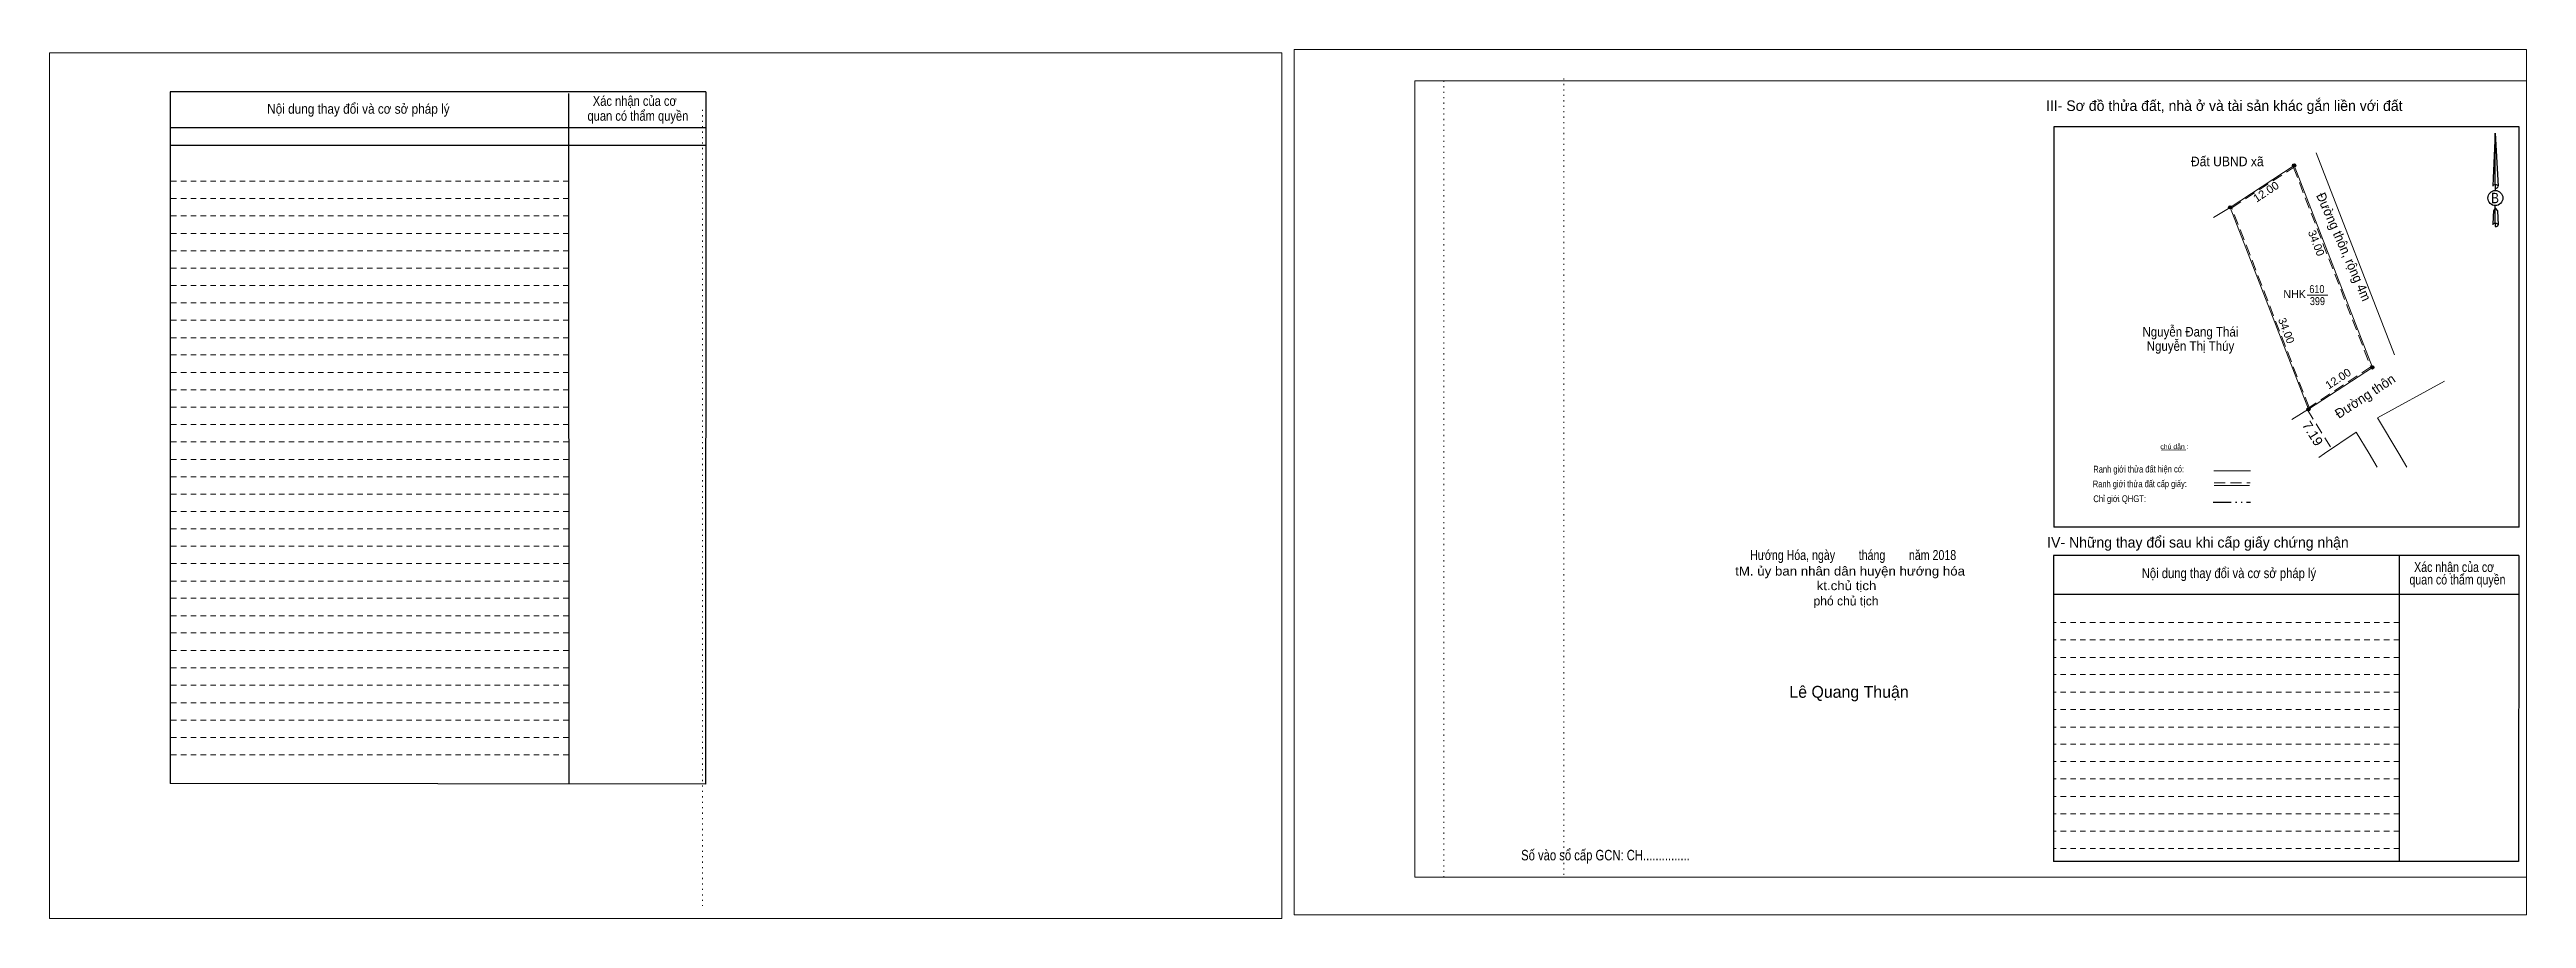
# Model space of a CAD drawing. Header units: metres. Extents: x 548089 to 548773, y 1837736 to 1837887.
# Drawn here: x 548383.9 to 548772.9, y 1837750 to 1837886.4 of the extents above; entities that cross this region are included whole.
import ezdxf
from ezdxf.enums import TextEntityAlignment as Align

# ---------------------------------------------------------------- set-up
doc = ezdxf.new("R2010")
doc.units = ezdxf.units.M
doc.header["$LTSCALE"] = 0.57
for name, pattern in [('DASH_DOUBLE_DOT', [9.2, 5, -1.2, 0.3, -1.2, 0.3, -1.2]), ('DOTTED', [1.5, 0.3, -1.2]), ('MEDIUM_DASHED', [4.5, 3, -1.5]), ('SHORT_DASHED', [2.7, 1.5, -1.2])]:
    doc.linetypes.add(name, pattern=pattern)
for name, color, linetype, lineweight in [('18', 7, 'Continuous', 25), ('28', 7, 'SHORT_DASHED', 13), ('3', 7, 'Continuous', 13), ('5', 7, 'DASH_DOUBLE_DOT', 25), ('55', 7, 'Continuous', 13), ('7', 7, 'Continuous', 13), ('8', 7, 'Continuous', 13)]:
    doc.layers.add(name, color=color, linetype=linetype, lineweight=lineweight)

msp = doc.modelspace()

# ---------------------------------------------------------------- texts
at = {"layer": '18'}
for s, height, width, p in [('B', 1.629, 0.85, (548767.995, 1837862.28)), ('Hướng Hóa, ngày        tháng        năm 2018', 1.56, 0.8, (548667.19, 1837806.28)), ('tM. ủy ban nhân dân huyện hướng hóa', 1.415, 1.1, (548666.71, 1837803.84)), ('kt.chủ tịch', 1.415, 1.1, (548666.15, 1837801.55)), ('Số vào sổ cấp GCN: CH...............', 1.65, 0.8, (548628.295, 1837759.14))]:
    msp.add_text(s, height=height, dxfattribs=dict(at, width=width)).set_placement(p, align=Align.CENTER)
for s, height, p in [('phó chủ tịch', 1.415, (548666.075, 1837799.15)), ('Lê Quang Thuận', 1.867, (548666.54, 1837784.66))]:
    msp.add_text(s, height=height, dxfattribs=at).set_placement(p, align=Align.CENTER)
at = {"layer": '28'}
for s, height, width, p in [('Nội dung thay đổi và cơ sở pháp lý', 1.537, 0.9, (548432.445, 1837876.32)), ('Nội dung thay đổi và cơ sở pháp lý', 1.537, 0.9, (548432.445, 1837876.32)), (' quan có thẩm quyền', 1.537, 0.85, (548476.095, 1837875.22)), (' quan có thẩm quyền', 1.537, 0.85, (548476.095, 1837875.22)), ('Xác nhận của cơ', 1.537, 0.85, (548475.85, 1837877.56)), ('Xác nhận của cơ', 1.537, 0.85, (548475.85, 1837877.56)), ('Nội dung thay đổi và cơ sở pháp lý', 1.556, 0.85, (548726.205, 1837803.44)), (' quan có thẩm quyền', 1.556, 0.8, (548761.86, 1837802.44)), ('Xác nhận của cơ', 1.556, 0.8, (548761.57, 1837804.4))]:
    msp.add_text(s, height=height, dxfattribs=dict(at, width=width)).set_placement(p, align=Align.CENTER)
for s, p in [('III- Sơ đồ thửa đất, nhà ở và tài sản khác gắn liền với đất', (548725.475, 1837876.76)), ('IV- Những thay đổi sau khi cấp giấy chứng nhận', (548721.34, 1837808.23))]:
    msp.add_text(s, height=1.65, dxfattribs=at).set_placement(p, align=Align.CENTER)
at = {"layer": '55'}
for s, height, width, p in [('Ranh giới thửa đất cấp giấy:', 1.06, 0.8, (548712.2137, 1837817.7071)), ('Ranh giới thửa đất hiện có:', 1.065, 0.8, (548712.0287, 1837820.0165)), ('Chỉ giới QHGT:', 1.06, 0.85, (548709.0537, 1837815.3698))]:
    msp.add_text(s, height=height, rotation=0.135, dxfattribs=dict(at, width=width)).set_placement(p, align=Align.CENTER)
at = {"layer": '7'}
msp.add_text('chú dẫn :', height=0.7841, rotation=359.974, dxfattribs=at).set_placement((548717.6548, 1837823.6789), align=Align.CENTER)
at = {"layer": '8'}
for s, height, width, p in [('Đất UBND xã', 1.5, 0.95, (548725.945, 1837868.08)), ('610', 1.25, 0.85, (548740.02, 1837848.18)), ('399', 1.25, 0.85, (548740.1, 1837846.29)), ('Nguyễn Đang Thái', 1.5, 0.9, (548720.155, 1837841.35)), ('Nguyễn Thị Thúy', 1.5, 0.9, (548720.165, 1837839.11))]:
    msp.add_text(s, height=height, dxfattribs=dict(at, width=width)).set_placement(p, align=Align.CENTER)
for s, height, rotation, width, p in [('12.00', 1.25, 33.2, 1.05, (548732.3678, 1837863.5457)), ('Đường thôn, rộng 4m', 1.5, 293.639, 0.95, (548743.5423, 1837855.1357)), ('12.00', 1.25, 33.2, 1.05, (548743.6978, 1837834.2157))]:
    msp.add_text(s, height=height, rotation=rotation, dxfattribs=dict(at, width=width)).set_placement(p, align=Align.CENTER)
for p in [(548739.344, 1837855.8009), (548734.644, 1837842.0609)]:
    msp.add_text('34.00', height=1.25, rotation=291.191, dxfattribs=at).set_placement(p, align=Align.CENTER)
msp.add_text('NHK', height=1.25, dxfattribs=at).set_placement((548736.515, 1837847.39), align=Align.CENTER)
msp.add_text('Đường thôn', height=1.5, rotation=33.2, dxfattribs=at).set_placement((548743.47, 1837828.41))
at = {"layer": '8', "width": 1.05}
msp.add_text('7.19', height=1.5, rotation=301.676, dxfattribs=at).set_placement((548737.64, 1837827.49))

# ---------------------------------------------------------------- hatches: boundary and pattern name
at = {"layer": '8'}
for points in [[(548736.6951, 1837868.2, 1), (548736.1849, 1837868.2, 1)], [(548726.6551, 1837861.63, 1), (548726.1449, 1837861.63, 1)], [(548726.6551, 1837861.63, 1), (548726.1449, 1837861.63, 1)], [(548748.9851, 1837836.5, 1), (548748.4749, 1837836.5, 1)], [(548738.9451, 1837829.93, 1), (548738.4349, 1837829.93, 1)]]:
    msp.add_hatch(color=256, dxfattribs=at).paths.add_polyline_path(points)

# ---------------------------------------------------------------- linework, layer by layer
at = {"layer": '18'}
for p, q in [((548768.04, 1837873.28), (548768.48, 1837864.96)), ((548768.04, 1837873.28), (548768.48, 1837864.96)), ((548768.04, 1837873.28), (548768.48, 1837864.96)), ((548767.68, 1837866.23), (548767.63, 1837864.97)), ((548768.04, 1837865.2), (548768.04, 1837864.9)), ((548768.48, 1837864.96), (548768.48, 1837864.97)), ((548768.04, 1837864.9), (548768.04, 1837864.67)), ((548768.04, 1837864.67), (548768.04, 1837864.33)), ((548768.04, 1837864.67), (548768.04, 1837864.33)), ((548768.04, 1837864.67), (548768.04, 1837864.33)), ((548768.04, 1837861.52), (548768.04, 1837861.88)), ((548768.04, 1837861.52), (548768.04, 1837861.88)), ((548768.04, 1837861.52), (548768.04, 1837861.88)), ((548768.04, 1837861.52), (548768.36, 1837861.07)), ((548768.04, 1837861.52), (548768.36, 1837861.07)), ((548768.04, 1837861.52), (548768.36, 1837861.07)), ((548768.36, 1837861.07), (548768.48, 1837858.88)), ((548768.36, 1837861.07), (548768.48, 1837858.88)), ((548768.36, 1837861.07), (548768.48, 1837858.88)), ((548768.04, 1837859.16), (548768.04, 1837858.85)), ((548768.04, 1837858.85), (548768.04, 1837858.6)), ((548768.48, 1837858.88), (548768.48, 1837858.9))]:
    msp.add_line(p, q, dxfattribs=at)
for points in [[(548768.04, 1837865.2), (548768.04, 1837873.28), (548767.68, 1837866.23)], [(548768.04, 1837859.16), (548768.04, 1837861.52), (548767.76, 1837861.07), (548767.68, 1837860.18), (548767.63, 1837858.9)]]:
    msp.add_lwpolyline(points, dxfattribs=at)
for centre, start_param, end_param in [((548768.0529, 1837864.9146), 1.57079633, 3.07445202), ((548768.0529, 1837864.9146), 0.06714063, 1.57079633), ((548768.0529, 1837864.9146), 4.71238898, 6.28318531), ((548768.0529, 1837858.8592), 2.49106941, 3.07427841), ((548768.0529, 1837858.8592), 1.57079633, 2.49106941), ((548768.0529, 1837858.8592), 0.06714063, 1.57079633), ((548768.0529, 1837858.8592), 4.71238898, 6.28318531)]:
    msp.add_ellipse(centre, major_axis=(0.4277, 0), ratio=0.655448, start_param=start_param, end_param=end_param, dxfattribs=at)
msp.add_ellipse((548768.0525, 1837863.0864), major_axis=(0, 1.1864), ratio=0.983453, dxfattribs=at)
at = {"layer": '28', "linetype": 'Continuous', "lineweight": 25}
for p, q in [((548487.03, 1837879.76), (548402.86, 1837879.76)), ((548465.46, 1837879.48), (548465.49, 1837771.15)), ((548487.03, 1837879.76), (548486.96, 1837771.08)), ((548487.03, 1837874.09), (548402.97, 1837874.09)), ((548487.03, 1837874.09), (548402.97, 1837874.09)), ((548487.03, 1837871.35), (548402.97, 1837871.35)), ((548771.79, 1837811.42), (548698.68, 1837811.42)), ((548752.92, 1837806.97), (548752.95, 1837758.98)), ((548771.72, 1837806.97), (548771.7, 1837758.98)), ((548771.7, 1837800.89), (548698.63, 1837800.89)), ((548486.96, 1837771.08), (548402.86, 1837771.2)), ((548771.7, 1837758.98), (548698.63, 1837758.98))]:
    msp.add_line(p, q, dxfattribs=at)
at = {"layer": '28'}
for p, q in [((548465.46, 1837865.75), (548402.86, 1837865.75)), ((548465.46, 1837863), (548402.86, 1837863)), ((548465.46, 1837860.3), (548402.86, 1837860.3)), ((548465.46, 1837857.53), (548402.86, 1837857.53)), ((548465.46, 1837854.82), (548402.86, 1837854.82)), ((548465.46, 1837852.08), (548402.86, 1837852.08)), ((548465.46, 1837849.36), (548402.86, 1837849.36)), ((548465.46, 1837846.63), (548402.86, 1837846.63)), ((548465.46, 1837843.91), (548402.86, 1837843.91)), ((548465.46, 1837841.17), (548402.86, 1837841.17)), ((548465.46, 1837838.46), (548402.86, 1837838.46)), ((548465.46, 1837835.71), (548402.86, 1837835.71)), ((548465.46, 1837833.01), (548402.86, 1837833.01)), ((548465.46, 1837830.29), (548402.86, 1837830.29)), ((548465.46, 1837827.54), (548402.86, 1837827.54)), ((548465.46, 1837824.84), (548402.86, 1837824.84)), ((548465.46, 1837822.08), (548402.86, 1837822.08)), ((548465.46, 1837819.36), (548402.86, 1837819.36)), ((548465.46, 1837816.62), (548402.86, 1837816.62)), ((548465.46, 1837813.9), (548402.86, 1837813.9)), ((548465.46, 1837811.16), (548402.86, 1837811.16)), ((548465.46, 1837808.44), (548402.86, 1837808.44)), ((548465.46, 1837805.71), (548402.86, 1837805.71)), ((548465.46, 1837802.98), (548402.86, 1837802.98)), ((548465.46, 1837800.28), (548402.86, 1837800.28)), ((548465.46, 1837797.52), (548402.86, 1837797.52)), ((548752.94, 1837796.47), (548698.63, 1837796.47)), ((548465.46, 1837794.83), (548402.86, 1837794.83)), ((548465.46, 1837792.07), (548402.86, 1837792.07)), ((548752.94, 1837793.74), (548698.63, 1837793.74)), ((548465.46, 1837789.36), (548402.86, 1837789.36)), ((548752.94, 1837791), (548698.63, 1837791)), ((548752.94, 1837788.29), (548698.63, 1837788.29)), ((548465.46, 1837786.62), (548402.86, 1837786.62)), ((548465.46, 1837783.87), (548402.86, 1837783.87)), ((548752.94, 1837785.55), (548698.63, 1837785.55)), ((548465.46, 1837781.16), (548402.86, 1837781.16)), ((548752.94, 1837782.82), (548698.63, 1837782.82)), ((548752.94, 1837780.07), (548698.63, 1837780.07)), ((548465.46, 1837778.42), (548402.86, 1837778.42)), ((548465.46, 1837775.69), (548402.86, 1837775.69)), ((548752.95, 1837777.36), (548698.63, 1837777.36)), ((548752.95, 1837774.64), (548698.63, 1837774.64)), ((548752.95, 1837771.92), (548698.63, 1837771.92)), ((548752.95, 1837769.18), (548698.63, 1837769.18)), ((548752.95, 1837766.45), (548698.63, 1837766.45)), ((548752.95, 1837763.74), (548698.63, 1837763.74)), ((548752.95, 1837761.01), (548698.63, 1837761.01))]:
    msp.add_line(p, q, dxfattribs=at)
at = {"layer": '28', "linetype": 'Continuous', "lineweight": 25}
for points in [[(548487.03, 1837879.76), (548402.86, 1837879.76), (548402.86, 1837771.2)], [(548771.79, 1837811.42), (548771.79, 1837874.26), (548698.68, 1837874.26), (548698.68, 1837811.42)], [(548771.72, 1837806.97), (548698.63, 1837806.97), (548698.63, 1837758.98)]]:
    msp.add_lwpolyline(points, dxfattribs=at)
at = {"layer": '3'}
for p, q in [((548598.37, 1837881.48), (548772.93, 1837881.48)), ((548598.37, 1837756.52), (548598.37, 1837881.48)), ((548772.93, 1837881.48), (548772.93, 1837755.48)), ((548598.37, 1837756.52), (548772.93, 1837756.52))]:
    msp.add_line(p, q, dxfattribs=at)
at = {"layer": '3', "linetype": 'DOTTED'}
for p, q in [((548602.89, 1837881.48), (548602.89, 1837756.52)), ((548621.73, 1837881.85), (548621.73, 1837756.88)), ((548486.48, 1837876.93), (548486.48, 1837751.99))]:
    msp.add_line(p, q, dxfattribs=at)
at = {"layer": '3'}
for points in [[(548383.94, 1837750.03), (548577.48, 1837750.03), (548577.48, 1837885.87), (548383.94, 1837885.87)], [(548383.94, 1837885.87), (548577.48, 1837885.87), (548577.48, 1837750.03), (548383.94, 1837750.03)], [(548383.94, 1837750.03), (548577.48, 1837750.03), (548577.48, 1837885.87), (548383.94, 1837885.87)], [(548579.4, 1837750.6), (548772.93, 1837750.6), (548772.93, 1837886.39), (548579.4, 1837886.39)]]:
    msp.add_lwpolyline(points, close=True, dxfattribs=at)
msp.add_lwpolyline([(548605.44, 1837881.48), (548772.93, 1837881.48), (548772.93, 1837756.52), (548605.44, 1837756.52)], dxfattribs=at)
at = {"layer": '5'}
msp.add_line((548723.72, 1837815.35), (548729.61, 1837815.35), dxfattribs=at)
at = {"layer": '55'}
for p, q in [((548723.85, 1837820.3), (548729.61, 1837820.3)), ((548723.9, 1837817.99), (548729.42, 1837817.99)), ((548723.9, 1837817.99), (548729.42, 1837817.99))]:
    msp.add_line(p, q, dxfattribs=at)
at = {"layer": '55', "linetype": 'MEDIUM_DASHED'}
msp.add_line((548723.89, 1837818.38), (548729.54, 1837818.38), dxfattribs=at)
at = {"layer": '7'}
msp.add_line((548715.62, 1837823.53), (548719.42, 1837823.59), dxfattribs=at)
at = {"layer": '8'}
for p, q in [((548739.93, 1837870.16), (548752.22, 1837838.46)), ((548739.93, 1837870.16), (548752.22, 1837838.46)), ((548726.4, 1837861.63), (548723.79, 1837860.02)), ((548738.5, 1837847.82), (548741.73, 1837847.82)), ((548749.53, 1837828.59), (548760.07, 1837834.33)), ((548738.69, 1837829.93), (548736.08, 1837828.32)), ((548749.53, 1837828.59), (548752.87, 1837822.98)), ((548752.87, 1837822.98), (548754.14, 1837820.85))]:
    msp.add_line(p, q, dxfattribs=at)
at = {"layer": '8', "linetype": 'MEDIUM_DASHED'}
msp.add_line((548738.55, 1837829.84), (548742.32, 1837823.73), dxfattribs=at)
at = {"layer": '8'}
for points in [[(548726.4, 1837861.63), (548736.44, 1837868.2), (548748.73, 1837836.5), (548738.69, 1837829.93)], [(548736.44, 1837868.2), (548748.73, 1837836.5), (548738.69, 1837829.93), (548726.4, 1837861.63)]]:
    msp.add_lwpolyline(points, close=True, dxfattribs=at)
at = {"layer": '8', "linetype": 'MEDIUM_DASHED'}
msp.add_lwpolyline([(548726.65, 1837861.55), (548736.34, 1837867.9), (548748.48, 1837836.58), (548738.79, 1837830.23)], close=True, dxfattribs=at)
at = {"layer": '8'}
for points in [[(548740.3, 1837822.36), (548741.22, 1837822.98), (548746.21, 1837826.35)], [(548749.49, 1837820.85), (548748.22, 1837822.98), (548746.21, 1837826.35)]]:
    msp.add_lwpolyline(points, dxfattribs=at)
at = {"layer": '8', "lineweight": 25}
for centre in [(548736.44, 1837868.2), (548726.4, 1837861.63), (548726.4, 1837861.63), (548748.73, 1837836.5), (548738.69, 1837829.93)]:
    msp.add_circle(centre, 0.2551, dxfattribs=at)

msp.set_redraw_order([(e.dxf.handle, doc.entitydb.next_handle()) for e in msp.query("TEXT MTEXT ATTDEF DIMENSION ARC_DIMENSION")])  # texts and dimensions are drawn at this point

doc.saveas('drawing.dxf')
